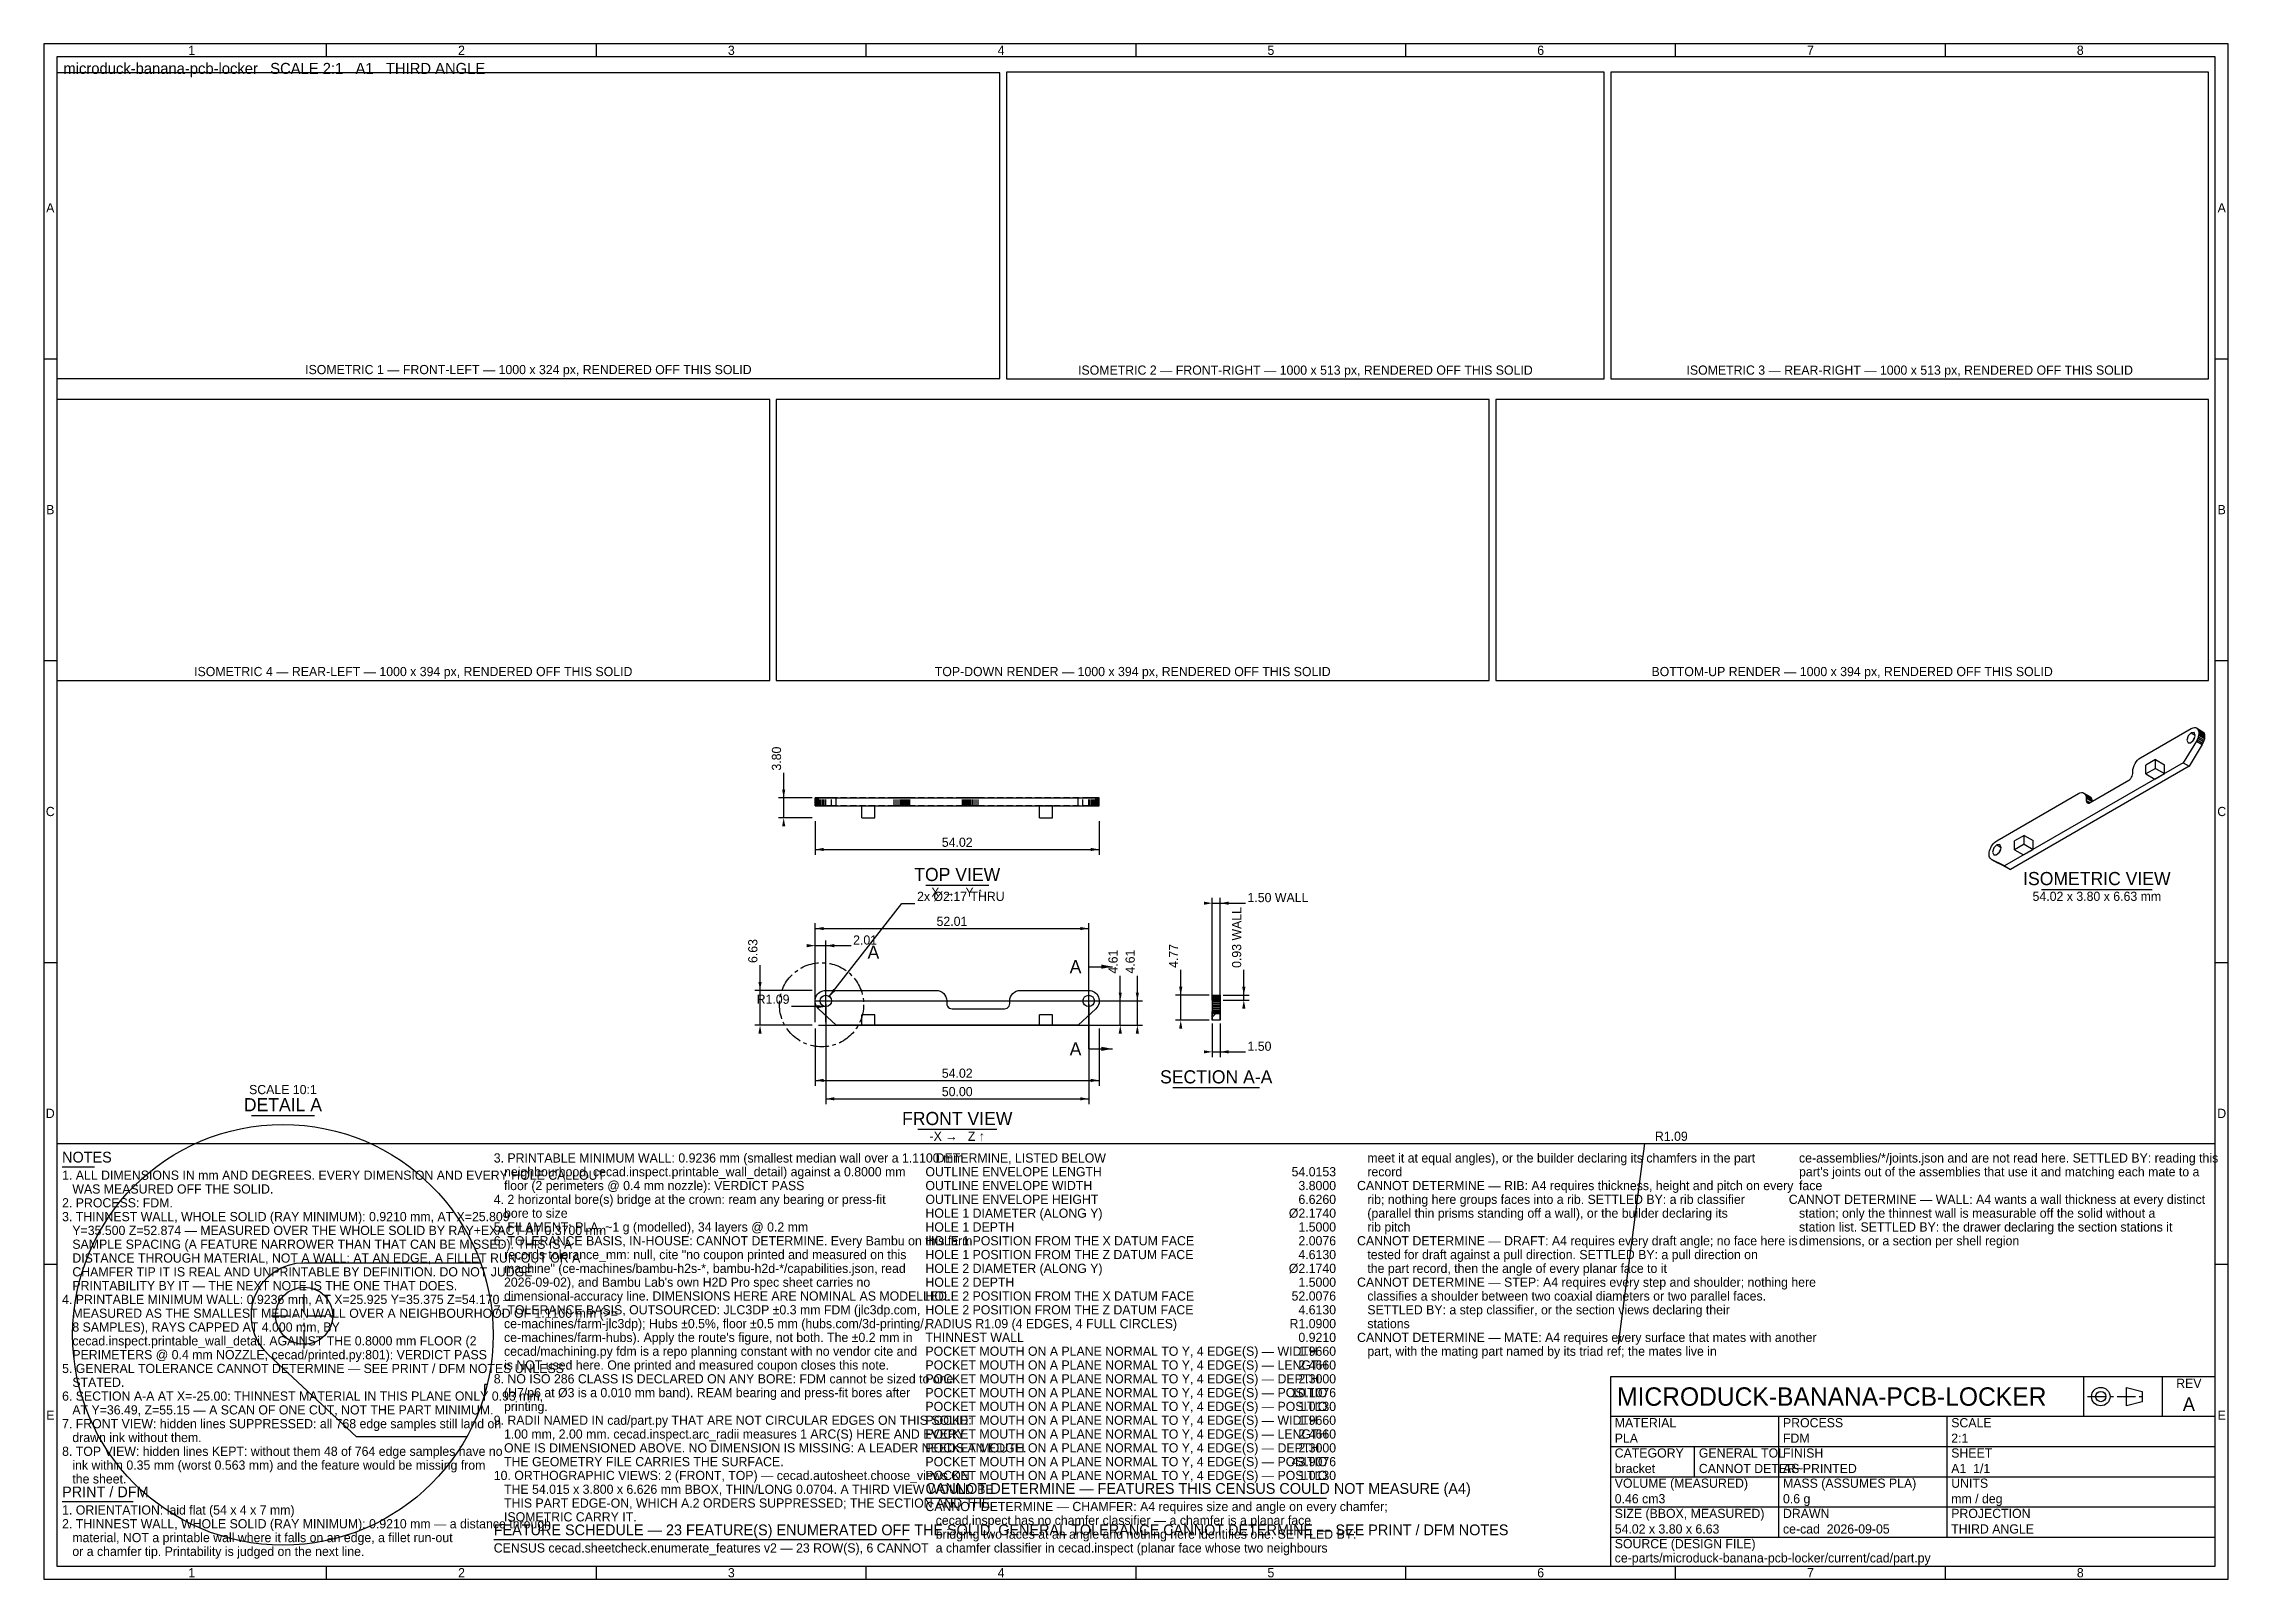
# Model space of a CAD drawing. Header units: millimetres. Extents: x 5 to 836, y 5 to 589.
import ezdxf
from ezdxf.enums import TextEntityAlignment as Align

# ---------------------------------------------------------------- set-up
doc = ezdxf.new("R2010")
doc.units = ezdxf.units.MM
for name, pattern in [('CENTER', [11.2, 7, -1.4, 1.4, -1.4]), ('HIDDEN', [3.6, 2.4, -1.2]), ('PHANTOM', [21, 11, -2, 2, -2, 2, -2])]:
    doc.linetypes.add(name, pattern=pattern)
for name, color, linetype in [('CENTER', 4, 'CENTER'), ('CUT', 1, 'PHANTOM'), ('CUTTHIN', 1, 'PHANTOM'), ('DIM', 3, 'CONTINUOUS'), ('FRAME', 7, 'CONTINUOUS'), ('HATCH', 5, 'CONTINUOUS'), ('HIDDEN', 8, 'HIDDEN'), ('SECTION', 7, 'CONTINUOUS'), ('TEXT', 3, 'CONTINUOUS'), ('TITLE', 7, 'CONTINUOUS'), ('VISIBLE', 7, 'CONTINUOUS')]:
    doc.layers.add(name, color=color, linetype=linetype)

msp = doc.modelspace()

# ---------------------------------------------------------------- texts
at = {"layer": 'DIM'}
for s, p in [('54.0153', (496.6, 158.25)), ('3.8000', (496.6, 153)), ('6.6260', (496.6, 147.75)), ('Ø2.1740', (496.6, 142.5)), ('2.0076', (496.6, 132)), ('1.5000', (496.6, 137.25)), ('Ø2.1740', (496.6, 121.5)), ('4.6130', (496.6, 126.75)), ('1.5000', (496.6, 116.25)), ('52.0076', (496.6, 111)), ('4.6130', (496.6, 105.75)), ('R1.0900', (496.6, 100.5)), ('0.9210', (496.6, 95.25)), ('1.9660', (496.6, 90)), ('2.4660', (496.6, 84.75)), ('10.1076', (496.6, 74.25)), ('2.3000', (496.6, 79.5)), ('1.0130', (496.6, 69)), ('1.9660', (496.6, 63.75)), ('2.4660', (496.6, 58.5)), ('43.9076', (496.6, 48)), ('2.3000', (496.6, 53.25)), ('1.0130', (496.6, 42.75))]:
    msp.add_text(s, height=3.5, dxfattribs=at).set_placement(p, align=Align.RIGHT)
at = {"layer": 'TEXT'}
for s, height, p in [('microduck-banana-pcb-locker   SCALE 2:1   A1   THIRD ANGLE', 4.2, (12.5, 577.5)), ('2x Ø2.17 THRU', 3.5, (337.227882, 262.982)), ('1.50 WALL', 3.5, (462.915287, 262.521893)), ('2.01', 3.5, (312.9, 246.382)), ('A', 5, (318.382, 241.004)), ('1.50', 3.5, (462.915287, 205.990107)), ('R1.09', 3.5, (617.889748, 171.75)), ('NOTES', 4.1, (12, 163.5)), ('3. PRINTABLE MINIMUM WALL: 0.9236 mm (smallest median wall over a 1.1100 mm', 3.5, (176.2, 163.5)), ('   DETERMINE, LISTED BELOW', 3.5, (340.4, 163.5)), ('   meet it at equal angles), or the builder declaring its chamfers in the part', 3.5, (504.6, 163.5)), ('   ce-assemblies/*/joints.json and are not read here. SETTLED BY: reading this', 3.5, (668.8, 163.5)), ('1. ALL DIMENSIONS IN mm AND DEGREES. EVERY DIMENSION AND EVERY HOLE CALLOUT', 3.5, (12, 156.9375)), ('   neighbourhood, cecad.inspect.printable_wall_detail) against a 0.8000 mm', 3.5, (176.2, 158.25)), ('OUTLINE ENVELOPE LENGTH', 3.5, (340.4, 158.25)), ('   record', 3.5, (504.6, 158.25)), ("   part's joints out of the assemblies that use it and matching each mate to a", 3.5, (668.8, 158.25)), ('2. PROCESS: FDM.', 3.5, (12, 146.4375)), ('   WAS MEASURED OFF THE SOLID.', 3.5, (12, 151.6875)), ('4. 2 horizontal bore(s) bridge at the crown: ream any bearing or press-fit', 3.5, (176.2, 147.75)), ('   floor (2 perimeters @ 0.4 mm nozzle): VERDICT PASS', 3.5, (176.2, 153)), ('OUTLINE ENVELOPE WIDTH', 3.5, (340.4, 153)), ('OUTLINE ENVELOPE HEIGHT', 3.5, (340.4, 147.75)), ('CANNOT DETERMINE — RIB: A4 requires thickness, height and pitch on every', 3.5, (504.6, 153)), ('   rib; nothing here groups faces into a rib. SETTLED BY: a rib classifier', 3.5, (504.6, 147.75)), ('CANNOT DETERMINE — WALL: A4 wants a wall thickness at every distinct', 3.5, (668.8, 147.75)), ('   face', 3.5, (668.8, 153)), ('3. THINNEST WALL, WHOLE SOLID (RAY MINIMUM): 0.9210 mm, AT X=25.809', 3.5, (12, 141.1875)), ('   bore to size', 3.5, (176.2, 142.5)), ('HOLE 1 DIAMETER (ALONG Y)', 3.5, (340.4, 142.5)), ('   (parallel thin prisms standing off a wall), or the builder declaring its', 3.5, (504.6, 142.5)), ('   station; only the thinnest wall is measurable off the solid without a', 3.5, (668.8, 142.5)), ('   Y=35.500 Z=52.874 — MEASURED OVER THE WHOLE SOLID BY RAY+EXACT AT 0.3700 mm', 3.5, (12, 135.9375)), ('   SAMPLE SPACING (A FEATURE NARROWER THAN THAT CAN BE MISSED). THIS IS A', 3.5, (12, 130.6875)), ('5. FILAMENT: PLA, ~1 g (modelled), 34 layers @ 0.2 mm', 3.5, (176.2, 137.25)), ('6. TOLERANCE BASIS, IN-HOUSE: CANNOT DETERMINE. Every Bambu on this farm', 3.5, (176.2, 132)), ('HOLE 1 DEPTH', 3.5, (340.4, 137.25)), ('HOLE 1 POSITION FROM THE X DATUM FACE', 3.5, (340.4, 132)), ('CANNOT DETERMINE — DRAFT: A4 requires every draft angle; no face here is', 3.5, (504.6, 132)), ('   rib pitch', 3.5, (504.6, 137.25)), ('   station list. SETTLED BY: the drawer declaring the section stations it', 3.5, (668.8, 137.25)), ('   dimensions, or a section per shell region', 3.5, (668.8, 132)), ('   DISTANCE THROUGH MATERIAL, NOT A WALL: AT AN EDGE, A FILLET RUN-OUT OR A', 3.5, (12, 125.4375)), ('   records tolerance_mm: null, cite "no coupon printed and measured on this', 3.5, (176.2, 126.75)), ('   machine" (ce-machines/bambu-h2s-*, bambu-h2d-*/capabilities.json, read', 3.5, (176.2, 121.5)), ('HOLE 1 POSITION FROM THE Z DATUM FACE', 3.5, (340.4, 126.75)), ('HOLE 2 DIAMETER (ALONG Y)', 3.5, (340.4, 121.5)), ('   tested for draft against a pull direction. SETTLED BY: a pull direction on', 3.5, (504.6, 126.75)), ('   the part record, then the angle of every planar face to it', 3.5, (504.6, 121.5)), ('   CHAMFER TIP IT IS REAL AND UNPRINTABLE BY DEFINITION. DO NOT JUDGE', 3.5, (12, 120.1875)), ('   PRINTABILITY BY IT — THE NEXT NOTE IS THE ONE THAT DOES.', 3.5, (12, 114.9375)), ("   2026-09-02), and Bambu Lab's own H2D Pro spec sheet carries no", 3.5, (176.2, 116.25)), ('HOLE 2 DEPTH', 3.5, (340.4, 116.25)), ('CANNOT DETERMINE — STEP: A4 requires every step and shoulder; nothing here', 3.5, (504.6, 116.25)), ('4. PRINTABLE MINIMUM WALL: 0.9236 mm, AT X=25.925 Y=35.375 Z=54.170 —', 3.5, (12, 109.6875)), ('   MEASURED AS THE SMALLEST MEDIAN WALL OVER A NEIGHBOURHOOD OF 1.1100 mm (>=', 3.5, (12, 104.4375)), ('7. TOLERANCE BASIS, OUTSOURCED: JLC3DP ±0.3 mm FDM (jlc3dp.com,', 3.5, (176.2, 105.75)), ('   dimensional-accuracy line. DIMENSIONS HERE ARE NOMINAL AS MODELLED.', 3.5, (176.2, 111)), ('HOLE 2 POSITION FROM THE X DATUM FACE', 3.5, (340.4, 111)), ('HOLE 2 POSITION FROM THE Z DATUM FACE', 3.5, (340.4, 105.75)), ('   classifies a shoulder between two coaxial diameters or two parallel faces.', 3.5, (504.6, 111)), ('   SETTLED BY: a step classifier, or the section views declaring their', 3.5, (504.6, 105.75)), ('   8 SAMPLES), RAYS CAPPED AT 4.000 mm, BY', 3.5, (12, 99.1875)), ('   ce-machines/farm-jlc3dp); Hubs ±0.5%, floor ±0.5 mm (hubs.com/3d-printing/,', 3.5, (176.2, 100.5)), ('RADIUS R1.09 (4 EDGES, 4 FULL CIRCLES)', 3.5, (340.4, 100.5)), ('   stations', 3.5, (504.6, 100.5)), ('   cecad.inspect.printable_wall_detail. AGAINST THE 0.8000 mm FLOOR (2', 3.5, (12, 93.9375)), ('   PERIMETERS @ 0.4 mm NOZZLE, cecad/printed.py:801): VERDICT PASS', 3.5, (12, 88.6875)), ("   ce-machines/farm-hubs). Apply the route's figure, not both. The ±0.2 mm in", 3.5, (176.2, 95.25)), ('   cecad/machining.py fdm is a repo planning constant with no vendor cite and', 3.5, (176.2, 90)), ('THINNEST WALL', 3.5, (340.4, 95.25)), ('POCKET MOUTH ON A PLANE NORMAL TO Y, 4 EDGE(S) — WIDTH', 3.5, (340.4, 90)), ('CANNOT DETERMINE — MATE: A4 requires every surface that mates with another', 3.5, (504.6, 95.25)), ('   part, with the mating part named by its triad ref; the mates live in', 3.5, (504.6, 90)), ('5. GENERAL TOLERANCE CANNOT DETERMINE — SEE PRINT / DFM NOTES UNLESS', 3.5, (12, 83.4375)), ('8. NO ISO 286 CLASS IS DECLARED ON ANY BORE: FDM cannot be sized to one', 3.5, (176.2, 79.5)), ('   is NOT used here. One printed and measured coupon closes this note.', 3.5, (176.2, 84.75)), ('POCKET MOUTH ON A PLANE NORMAL TO Y, 4 EDGE(S) — LENGTH', 3.5, (340.4, 84.75)), ('POCKET MOUTH ON A PLANE NORMAL TO Y, 4 EDGE(S) — DEPTH', 3.5, (340.4, 79.5)), ('6. SECTION A-A AT X=-25.00: THINNEST MATERIAL IN THIS PLANE ONLY 0.93 mm,', 3.5, (12, 72.9375)), ('   STATED.', 3.5, (12, 78.1875)), ('   (H7/p6 at Ø3 is a 0.010 mm band). REAM bearing and press-fit bores after', 3.5, (176.2, 74.25)), ('POCKET MOUTH ON A PLANE NORMAL TO Y, 4 EDGE(S) — POSITIO', 3.5, (340.4, 74.25)), ('   AT Y=36.49, Z=55.15 — A SCAN OF ONE CUT, NOT THE PART MINIMUM.', 3.5, (12, 67.6875)), ('9. RADII NAMED IN cad/part.py THAT ARE NOT CIRCULAR EDGES ON THIS SOLID:', 3.5, (176.2, 63.75)), ('   printing.', 3.5, (176.2, 69)), ('POCKET MOUTH ON A PLANE NORMAL TO Y, 4 EDGE(S) — POSITIO', 3.5, (340.4, 69)), ('POCKET MOUTH ON A PLANE NORMAL TO Y, 4 EDGE(S) — WIDTH', 3.5, (340.4, 63.75)), ('7. FRONT VIEW: hidden lines SUPPRESSED: all 768 edge samples still land on', 3.5, (12, 62.4375)), ('   drawn ink without them.', 3.5, (12, 57.1875)), ('   1.00 mm, 2.00 mm. cecad.inspect.arc_radii measures 1 ARC(S) HERE AND EVERY', 3.5, (176.2, 58.5)), ('POCKET MOUTH ON A PLANE NORMAL TO Y, 4 EDGE(S) — LENGTH', 3.5, (340.4, 58.5)), ('PLA', 3.5, (602.6, 56.9)), ('FDM', 3.5, (666.6, 56.9)), ('2:1', 3.5, (730.6, 56.9)), ('8. TOP VIEW: hidden lines KEPT: without them 48 of 764 edge samples have no', 3.5, (12, 51.9375)), ('   ink within 0.35 mm (worst 0.563 mm) and the feature would be missing from', 3.5, (12, 46.6875)), ('   THE GEOMETRY FILE CARRIES THE SURFACE.', 3.5, (176.2, 48)), ('   ONE IS DIMENSIONED ABOVE. NO DIMENSION IS MISSING: A LEADER NEEDS AN EDGE.', 3.5, (176.2, 53.25)), ('POCKET MOUTH ON A PLANE NORMAL TO Y, 4 EDGE(S) — DEPTH', 3.5, (340.4, 53.25)), ('POCKET MOUTH ON A PLANE NORMAL TO Y, 4 EDGE(S) — POSITIO', 3.5, (340.4, 48)), ('   the sheet.', 3.5, (12, 41.4375)), ('10. ORTHOGRAPHIC VIEWS: 2 (FRONT, TOP) — cecad.autosheet.choose_views ON', 3.5, (176.2, 42.75)), ('CANNOT DETERMINE — FEATURES THIS CENSUS COULD NOT MEASURE (A4)', 4.1, (340.4, 37.5)), ('POCKET MOUTH ON A PLANE NORMAL TO Y, 4 EDGE(S) — POSITIO', 3.5, (340.4, 42.75)), ('bracket', 3.5, (602.6, 45.4)), ('CANNOT DETER~', 3.5, (634.6, 45.4)), ('AS PRINTED', 3.5, (666.6, 45.4)), ('A1  1/1', 3.5, (730.6, 45.4)), ('1. ORIENTATION: laid flat (54 x 4 x 7 mm)', 3.5, (12, 29.625)), ('PRINT / DFM', 4.1, (12, 36.1875)), ('   THE 54.015 x 3.800 x 6.626 mm BBOX, THIN/LONG 0.0704. A THIRD VIEW WOULD BE', 3.5, (176.2, 37.5)), ('   THIS PART EDGE-ON, WHICH A.2 ORDERS SUPPRESSED; THE SECTION AND THE', 3.5, (176.2, 32.25)), ('CANNOT DETERMINE — CHAMFER: A4 requires size and angle on every chamfer;', 3.5, (340.4, 30.9375)), ('0.46 cm3', 3.5, (602.6, 33.9)), ('0.6 g', 3.5, (666.6, 33.9)), ('mm / deg', 3.5, (730.6, 33.9)), ('2. THINNEST WALL, WHOLE SOLID (RAY MINIMUM): 0.9210 mm — a distance through', 3.5, (12, 24.375)), ('FEATURE SCHEDULE — 23 FEATURE(S) ENUMERATED OFF THE SOLID, GENERAL TOLERANCE CANNOT DETERMINE — SEE PRINT / DFM NOTES', 4.1, (176.2, 21.75)), ('   ISOMETRIC CARRY IT.', 3.5, (176.2, 27)), ('   cecad.inspect has no chamfer classifier — a chamfer is a planar face', 3.5, (340.4, 25.6875)), ('54.02 x 3.80 x 6.63', 3.5, (602.6, 22.4)), ('ce-cad  2026-09-05', 3.5, (666.6, 22.4)), ('THIRD ANGLE', 3.5, (730.6, 22.4)), ('   or a chamfer tip. Printability is judged on the next line.', 3.5, (12, 13.875)), ('   material, NOT a printable wall where it falls on an edge, a fillet run-out', 3.5, (12, 19.125)), ('CENSUS cecad.sheetcheck.enumerate_features v2 — 23 ROW(S), 6 CANNOT', 3.5, (176.2, 15.1875)), ('   a chamfer classifier in cecad.inspect (planar face whose two neighbours', 3.5, (340.4, 15.1875)), ('   bridging two faces at an angle and nothing here identifies one. SETTLED BY:', 3.5, (340.4, 20.4375)), ('ce-parts/microduck-banana-pcb-locker/current/cad/part.py', 3.5, (602.6, 11.4))]:
    msp.add_text(s, height=height, dxfattribs=at).set_placement(p)
for s, height, p in [('ISOMETRIC 1 — FRONT-LEFT — 1000 x 324 px, RENDERED OFF THIS SOLID', 3.5, (189.37, 463.32332)), ('ISOMETRIC 2 — FRONT-RIGHT — 1000 x 513 px, RENDERED OFF THIS SOLID', 3.5, (484.93, 463.11623)), ('ISOMETRIC 3 — REAR-RIGHT — 1000 x 513 px, RENDERED OFF THIS SOLID', 3.5, (714.81, 463.11623)), ('ISOMETRIC 4 — REAR-LEFT — 1000 x 394 px, RENDERED OFF THIS SOLID', 3.5, (145.583333, 348.479367)), ('TOP-DOWN RENDER — 1000 x 394 px, RENDERED OFF THIS SOLID', 3.5, (419.25, 348.479367)), ('BOTTOM-UP RENDER — 1000 x 394 px, RENDERED OFF THIS SOLID', 3.5, (692.916667, 348.479367)), ('54.02', 3.5, (352.5, 283.557)), ('TOP VIEW', 5, (352.5, 270.557)), ('X →   Y ↑', 3.5, (352.5, 264.557)), ('ISOMETRIC VIEW', 5, (786, 268.995989)), ('54.02 x 3.80 x 6.63 mm', 3.5, (786, 262.995989)), ('52.01', 3.5, (350.492357, 253.482)), ('SCALE 10:1', 3.5, (96, 189.5)), ('54.02', 3.5, (352.5, 195.73)), ('50.00', 3.5, (352.5, 188.73)), ('SECTION A-A', 5, (451.015287, 193.590107)), ('DETAIL A', 5, (96, 183)), ('FRONT VIEW', 5, (352.5, 177.75)), ('-X →   Z ↑', 3.5, (352.5, 171.75)), ('A', 5.2, (821, 69))]:
    msp.add_text(s, height=height, dxfattribs=at).set_placement(p, align=Align.CENTER)
for s, p in [('3.80', (285.484713, 312.557)), ('0.93 WALL', (460.515287, 237.521893)), ('6.63', (276.484713, 239.382)), ('4.61', (413.515287, 235.356)), ('4.61', (420.015287, 235.356)), ('4.77', (436.515287, 237.521893))]:
    msp.add_text(s, height=3.5, rotation=90, dxfattribs=at).set_placement(p)
for p in [(397.5, 237.982), (397.5, 206.73)]:
    msp.add_text('A', height=5, dxfattribs=at).set_placement(p, align=Align.MIDDLE_CENTER)
msp.add_text('R1.09', height=3.5, dxfattribs=at).set_placement((288.700363, 223.867197), align=Align.RIGHT)
msp.add_text('MICRODUCK-BANANA-PCB-LOCKER', height=7, dxfattribs=at).set_placement((603.5, 74.5), align=Align.MIDDLE_LEFT)
at = {"layer": 'TITLE'}
for s, p in [('1', (61.3125, 586.5)), ('2', (163.9375, 586.5)), ('3', (266.5625, 586.5)), ('4', (369.1875, 586.5)), ('5', (471.8125, 586.5)), ('6', (574.4375, 586.5)), ('7', (677.0625, 586.5)), ('8', (779.6875, 586.5)), ('A', (7.5, 526.6)), ('A', (833.5, 526.6)), ('B', (7.5, 411.8)), ('B', (833.5, 411.8)), ('C', (7.5, 297)), ('C', (833.5, 297)), ('D', (7.5, 182.2)), ('D', (833.5, 182.2)), ('E', (7.5, 67.4)), ('E', (833.5, 67.4)), ('1', (61.3125, 7.5)), ('2', (163.9375, 7.5)), ('3', (266.5625, 7.5)), ('4', (369.1875, 7.5)), ('5', (471.8125, 7.5)), ('6', (574.4375, 7.5)), ('7', (677.0625, 7.5)), ('8', (779.6875, 7.5))]:
    msp.add_text(s, height=3.5, dxfattribs=at).set_placement(p, align=Align.MIDDLE_CENTER)
msp.add_text('REV', height=3.5, dxfattribs=at).set_placement((821, 77.8), align=Align.CENTER)
for s, p in [('MATERIAL', (602.6, 62.8)), ('PROCESS', (666.6, 62.8)), ('SCALE', (730.6, 62.8)), ('CATEGORY', (602.6, 51.3)), ('GENERAL TOL', (634.6, 51.3)), ('FINISH', (666.6, 51.3)), ('SHEET', (730.6, 51.3)), ('VOLUME (MEASURED)', (602.6, 39.8)), ('MASS (ASSUMES PLA)', (666.6, 39.8)), ('UNITS', (730.6, 39.8)), ('SIZE (BBOX, MEASURED)', (602.6, 28.3)), ('DRAWN', (666.6, 28.3)), ('PROJECTION', (730.6, 28.3)), ('SOURCE (DESIGN FILE)', (602.6, 16.8))]:
    msp.add_text(s, height=3.5, dxfattribs=at).set_placement(p)

# ---------------------------------------------------------------- linework, layer by layer
at = {"layer": 'CENTER'}
for p, q in [((298.726, 224.956), (301.7391, 224.956)), ((302.5, 225.7169), (302.5, 228.73)), ((303.2609, 224.956), (306.274, 224.956)), ((398.726, 224.956), (401.7391, 224.956)), ((402.5, 225.7169), (402.5, 228.73)), ((403.2609, 224.956), (406.274, 224.956)), ((302.5, 221.182), (302.5, 224.1951)), ((402.5, 221.182), (402.5, 224.1951)), ((104.09, 106.46), (104.09, 117.73)), ((91.62, 105.26), (102.89, 105.26)), ((104.09, 92.79), (104.09, 104.06)), ((105.29, 105.26), (116.56, 105.26)), ((782.5, 74.5), (804.75, 74.5))]:
    msp.add_line(p, q, dxfattribs=at)
msp.add_circle((300.882, 223.504), 16, dxfattribs=at)
at = {"layer": 'CUT'}
for p, q in [((402.5, 229.23144), (402.5, 237.982)), ((402.5, 237.982), (411.5, 237.982)), ((402.5, 206.73), (402.5, 215.48056)), ((402.5, 206.73), (411.5, 206.73))]:
    msp.add_line(p, q, dxfattribs=at)
for points in [[(411.5, 237.982), (407.3, 238.78), (407.3, 237.184)], [(411.5, 206.73), (407.3, 207.528), (407.3, 205.932)]]:
    msp.add_solid(points, dxfattribs=at)
at = {"layer": 'CUTTHIN'}
msp.add_line((402.5, 215.48056), (402.5, 229.23144), dxfattribs=at)
at = {"layer": 'DIM'}
for p, q in [((286.484713, 302.157), (286.484713, 311.757)), ((297.284713, 302.157), (284.484713, 302.157)), ((286.484713, 294.557), (286.484713, 302.157)), ((297.284713, 294.557), (284.484713, 294.557)), ((298.484713, 293.357), (298.484713, 280.557)), ((406.515287, 293.357), (406.515287, 280.557)), ((298.484713, 282.557), (406.515287, 282.557)), ((303.838448, 226.669135), (331.427882, 261.982)), ((331.427882, 261.982), (336.427882, 261.982)), ((449.515287, 226.574398), (449.515287, 264.121893)), ((449.515287, 262.121893), (452.515287, 262.121893)), ((452.515287, 226.574398), (452.515287, 264.121893)), ((452.515287, 262.121893), (462.115287, 262.121893)), ((298.484713, 216.93), (298.484713, 254.482)), ((298.484713, 252.482), (402.5, 252.482)), ((402.5, 216.93), (402.5, 254.482)), ((298.484713, 216.93), (298.484713, 247.982)), ((298.484713, 245.982), (302.5, 245.982)), ((302.5, 216.93), (302.5, 247.982)), ((302.5, 245.982), (312.1, 245.982)), ((277.484713, 228.982), (277.484713, 238.582)), ((414.515287, 224.956), (414.515287, 234.556)), ((421.015287, 224.956), (421.015287, 234.556)), ((437.515287, 227.121893), (437.515287, 236.721893)), ((461.515287, 227.121893), (461.515287, 236.721893)), ((297.284713, 228.982), (275.484713, 228.982)), ((277.484713, 215.73), (277.484713, 228.982)), ((299.684713, 224.956), (416.515287, 224.956)), ((299.684713, 224.956), (423.015287, 224.956)), ((414.515287, 215.73), (414.515287, 224.956)), ((421.015287, 215.73), (421.015287, 224.956)), ((448.315287, 227.121893), (435.515287, 227.121893)), ((437.515287, 217.590107), (437.515287, 227.121893)), ((453.690285, 227.121893), (463.515287, 227.121893)), ((453.690285, 225.269893), (463.515287, 225.269893)), ((461.515287, 225.269893), (461.515287, 227.121893)), ((292.500363, 222.867197), (289.500363, 222.867197)), ((302.5, 222.782), (292.500363, 222.867197)), ((302.5, 223.756), (302.5, 185.73)), ((402.5, 223.756), (402.5, 185.73)), ((448.315287, 217.590107), (435.515287, 217.590107)), ((449.515287, 216.390107), (449.515287, 203.590107)), ((452.515287, 216.390107), (452.515287, 203.590107)), ((297.284713, 215.73), (275.484713, 215.73)), ((298.484713, 214.53), (298.484713, 192.73)), ((299.684713, 215.73), (416.515287, 215.73)), ((299.684713, 215.73), (423.015287, 215.73)), ((406.515287, 214.53), (406.515287, 192.73)), ((449.515287, 205.590107), (452.515287, 205.590107)), ((452.515287, 205.590107), (462.115287, 205.590107)), ((298.484713, 194.73), (406.515287, 194.73)), ((302.5, 187.73), (402.5, 187.73)), ((604.09, 94.39), (614.089748, 170.75)), ((614.089748, 170.75), (617.089748, 170.75))]:
    msp.add_line(p, q, dxfattribs=at)
for points in [[(286.484713, 302.157), (287.092713, 305.357), (285.876713, 305.357)], [(286.484713, 294.557), (285.876713, 291.357), (287.092713, 291.357)], [(298.484713, 282.557), (301.684713, 281.949), (301.684713, 283.165)], [(406.515287, 282.557), (403.315287, 283.165), (403.315287, 281.949)], [(449.515287, 262.121893), (446.315287, 262.729893), (446.315287, 261.513893)], [(452.515287, 262.121893), (455.715287, 261.513893), (455.715287, 262.729893)], [(298.484713, 252.482), (301.684713, 251.874), (301.684713, 253.09)], [(402.5, 252.482), (399.3, 253.09), (399.3, 251.874)], [(298.484713, 245.982), (295.284713, 246.59), (295.284713, 245.374)], [(302.5, 245.982), (305.7, 245.374), (305.7, 246.59)], [(277.484713, 228.982), (278.092713, 232.182), (276.876713, 232.182)], [(303.838448, 226.669135), (306.287675, 228.816448), (305.329454, 229.565092)], [(414.515287, 224.956), (415.123287, 228.156), (413.907287, 228.156)], [(421.015287, 224.956), (421.623287, 228.156), (420.407287, 228.156)], [(437.515287, 227.121893), (438.123287, 230.321893), (436.907287, 230.321893)], [(461.515287, 227.121893), (462.123287, 230.321893), (460.907287, 230.321893)], [(461.515287, 225.269893), (460.907287, 222.069893), (462.123287, 222.069893)], [(302.5, 222.782), (299.305296, 223.417241), (299.294936, 222.201285)], [(437.515287, 217.590107), (436.907287, 214.390107), (438.123287, 214.390107)], [(277.484713, 215.73), (276.876713, 212.53), (278.092713, 212.53)], [(414.515287, 215.73), (413.907287, 212.53), (415.123287, 212.53)], [(421.015287, 215.73), (420.407287, 212.53), (421.623287, 212.53)], [(449.515287, 205.590107), (446.315287, 206.198107), (446.315287, 204.982107)], [(452.515287, 205.590107), (455.715287, 204.982107), (455.715287, 206.198107)], [(298.484713, 194.73), (301.684713, 194.122), (301.684713, 195.338)], [(406.515287, 194.73), (403.315287, 195.338), (403.315287, 194.122)], [(302.5, 187.73), (305.7, 187.122), (305.7, 188.338)], [(402.5, 187.73), (399.3, 188.338), (399.3, 187.122)], [(604.09, 94.39), (605.108362, 97.483962), (603.902657, 97.641856)]]:
    msp.add_solid(points, dxfattribs=at)
at = {"layer": 'FRAME'}
for p, q in [((831, 584), (10, 584)), ((10, 584), (10, 10)), ((831, 10), (831, 584)), ((10, 170.75), (831, 170.75)), ((831, 82), (601, 82)), ((601, 82), (601, 10)), ((831, 10), (831, 82)), ((10, 10), (831, 10)), ((601, 10), (831, 10))]:
    msp.add_line(p, q, dxfattribs=at)
at = {"layer": 'HATCH'}
for p, q in [((449.515287, 226.512536), (450.124643, 227.121893)), ((452.515284, 225.269893), (452.515287, 225.269896)), ((449.515287, 218.832751), (451.604429, 220.921893)), ((452.515284, 217.590107), (452.515287, 217.59011))]:
    msp.add_line(p, q, dxfattribs=at)
at = {"layer": 'HIDDEN'}
for p, q in [((298.485764, 302.157), (298.484713, 302.157)), ((298.576288, 302.157), (298.485764, 302.157)), ((298.485764, 299.157), (298.485764, 302.157)), ((298.754265, 302.157), (298.576288, 302.157)), ((298.576288, 299.157), (298.576288, 302.157)), ((299.015731, 302.157), (298.754265, 302.157)), ((298.754265, 299.157), (298.754265, 302.157)), ((299.354856, 302.157), (299.015731, 302.157)), ((299.015731, 299.157), (299.015731, 302.157)), ((299.764083, 302.157), (299.354856, 302.157)), ((299.354856, 299.157), (299.354856, 302.157)), ((300.23429, 302.157), (299.764083, 302.157)), ((299.764083, 299.157), (299.764083, 302.157)), ((300.754997, 302.157), (300.23429, 302.157)), ((300.23429, 299.157), (300.23429, 302.157)), ((304.674, 302.157), (300.326, 302.157)), ((300.326, 302.157), (302.5, 302.157)), ((300.326, 299.157), (300.326, 302.157)), ((301.314597, 302.157), (300.754997, 302.157)), ((300.754997, 299.157), (300.754997, 302.157)), ((301.900619, 302.157), (301.314597, 302.157)), ((301.314597, 299.157), (301.314597, 302.157)), ((302.5, 302.157), (301.900619, 302.157)), ((301.900619, 299.157), (301.900619, 302.157)), ((328.52, 302.157), (302.5, 302.157)), ((302.5, 302.157), (304.674, 302.157)), ((302.5, 299.157), (302.5, 302.157)), ((302.5, 299.157), (302.5, 302.157)), ((304.674, 299.157), (304.674, 302.157)), ((329.300361, 302.157), (328.52, 302.157)), ((328.52, 299.157), (328.52, 302.157)), ((330.050734, 302.157), (329.300361, 302.157)), ((329.300361, 299.157), (329.300361, 302.157)), ((330.742281, 302.157), (330.050734, 302.157)), ((330.050734, 299.157), (330.050734, 302.157)), ((331.348427, 302.157), (330.742281, 302.157)), ((330.742281, 299.157), (330.742281, 302.157)), ((331.845878, 302.157), (331.348427, 302.157)), ((331.348427, 299.157), (331.348427, 302.157)), ((332.215518, 302.157), (331.845878, 302.157)), ((331.845878, 299.157), (331.845878, 302.157)), ((332.443141, 302.157), (332.215518, 302.157)), ((332.215518, 299.157), (332.215518, 302.157)), ((332.52, 302.157), (332.443141, 302.157)), ((332.443141, 299.157), (332.443141, 302.157)), ((332.588148, 302.157), (332.52, 302.157)), ((332.52, 299.157), (332.52, 302.157)), ((332.52, 299.157), (332.52, 302.157)), ((332.787949, 302.157), (332.588148, 302.157)), ((332.588148, 299.157), (332.588148, 302.157)), ((333.105786, 302.157), (332.787949, 302.157)), ((332.787949, 299.157), (332.787949, 302.157)), ((333.52, 302.157), (333.105786, 302.157)), ((333.105786, 299.157), (333.105786, 302.157)), ((334.002362, 302.157), (333.52, 302.157)), ((333.52, 299.157), (333.52, 302.157)), ((334.52, 302.157), (334.002362, 302.157)), ((334.002362, 299.157), (334.002362, 302.157)), ((354.48, 302.157), (334.52, 302.157)), ((334.52, 299.157), (334.52, 302.157)), ((354.997638, 302.157), (354.48, 302.157)), ((354.48, 299.157), (354.48, 302.157)), ((355.48, 302.157), (354.997638, 302.157)), ((354.997638, 299.157), (354.997638, 302.157)), ((355.894214, 302.157), (355.48, 302.157)), ((355.48, 299.157), (355.48, 302.157)), ((356.212051, 302.157), (355.894214, 302.157)), ((355.894214, 299.157), (355.894214, 302.157)), ((356.411852, 302.157), (356.212051, 302.157)), ((356.212051, 299.157), (356.212051, 302.157)), ((356.48, 302.157), (356.411852, 302.157)), ((356.411852, 299.157), (356.411852, 302.157)), ((356.556859, 302.157), (356.48, 302.157)), ((356.48, 299.157), (356.48, 302.157)), ((356.48, 299.157), (356.48, 302.157)), ((356.784482, 302.157), (356.556859, 302.157)), ((356.556859, 299.157), (356.556859, 302.157)), ((357.154122, 302.157), (356.784482, 302.157)), ((356.784482, 299.157), (356.784482, 302.157)), ((357.651573, 302.157), (357.154122, 302.157)), ((357.154122, 299.157), (357.154122, 302.157)), ((358.257719, 302.157), (357.651573, 302.157)), ((357.651573, 299.157), (357.651573, 302.157)), ((358.949266, 302.157), (358.257719, 302.157)), ((358.257719, 299.157), (358.257719, 302.157)), ((359.699639, 302.157), (358.949266, 302.157)), ((358.949266, 299.157), (358.949266, 302.157)), ((360.48, 302.157), (359.699639, 302.157)), ((359.699639, 299.157), (359.699639, 302.157)), ((402.5, 302.157), (360.48, 302.157)), ((360.48, 299.157), (360.48, 302.157)), ((404.674, 302.157), (400.326, 302.157)), ((400.326, 302.157), (402.5, 302.157)), ((400.326, 299.157), (400.326, 302.157)), ((403.099381, 302.157), (402.5, 302.157)), ((402.5, 302.157), (404.674, 302.157)), ((402.5, 299.157), (402.5, 302.157)), ((402.5, 299.157), (402.5, 302.157)), ((403.685403, 302.157), (403.099381, 302.157)), ((403.099381, 299.157), (403.099381, 302.157)), ((404.245003, 302.157), (403.685403, 302.157)), ((403.685403, 299.157), (403.685403, 302.157)), ((404.76571, 302.157), (404.245003, 302.157)), ((404.245003, 299.157), (404.245003, 302.157)), ((404.674, 299.157), (404.674, 302.157)), ((405.235917, 302.157), (404.76571, 302.157)), ((404.76571, 299.157), (404.76571, 302.157)), ((405.645144, 302.157), (405.235917, 302.157)), ((405.235917, 299.157), (405.235917, 302.157)), ((405.984269, 302.157), (405.645144, 302.157)), ((405.645144, 299.157), (405.645144, 302.157)), ((406.245735, 302.157), (405.984269, 302.157)), ((405.984269, 299.157), (405.984269, 302.157)), ((406.423712, 302.157), (406.245735, 302.157)), ((406.245735, 299.157), (406.245735, 302.157)), ((406.514236, 302.157), (406.423712, 302.157)), ((406.423712, 299.157), (406.423712, 302.157)), ((406.515287, 302.157), (406.514236, 302.157)), ((406.514236, 299.157), (406.514236, 302.157)), ((298.485764, 299.157), (298.484713, 299.157)), ((298.576288, 299.157), (298.485764, 299.157)), ((298.754265, 299.157), (298.576288, 299.157)), ((299.015731, 299.157), (298.754265, 299.157)), ((299.354856, 299.157), (299.015731, 299.157)), ((299.764083, 299.157), (299.354856, 299.157)), ((300.23429, 299.157), (299.764083, 299.157)), ((300.754997, 299.157), (300.23429, 299.157)), ((304.674, 299.157), (300.326, 299.157)), ((300.326, 299.157), (302.5, 299.157)), ((301.314597, 299.157), (300.754997, 299.157)), ((301.900619, 299.157), (301.314597, 299.157)), ((302.5, 299.157), (301.900619, 299.157)), ((328.52, 299.157), (302.5, 299.157)), ((302.5, 299.157), (304.674, 299.157)), ((321.166, 299.157), (316.234, 299.157)), ((321.166, 299.157), (316.234, 299.157)), ((329.300361, 299.157), (328.52, 299.157)), ((330.050734, 299.157), (329.300361, 299.157)), ((330.742281, 299.157), (330.050734, 299.157)), ((331.348427, 299.157), (330.742281, 299.157)), ((331.845878, 299.157), (331.348427, 299.157)), ((332.215518, 299.157), (331.845878, 299.157)), ((332.443141, 299.157), (332.215518, 299.157)), ((332.52, 299.157), (332.443141, 299.157)), ((332.588148, 299.157), (332.52, 299.157)), ((332.787949, 299.157), (332.588148, 299.157)), ((333.105786, 299.157), (332.787949, 299.157)), ((333.52, 299.157), (333.105786, 299.157)), ((334.002362, 299.157), (333.52, 299.157)), ((334.52, 299.157), (334.002362, 299.157)), ((354.48, 299.157), (334.52, 299.157)), ((354.997638, 299.157), (354.48, 299.157)), ((355.48, 299.157), (354.997638, 299.157)), ((355.894214, 299.157), (355.48, 299.157)), ((356.212051, 299.157), (355.894214, 299.157)), ((356.411852, 299.157), (356.212051, 299.157)), ((356.48, 299.157), (356.411852, 299.157)), ((356.556859, 299.157), (356.48, 299.157)), ((356.784482, 299.157), (356.556859, 299.157)), ((357.154122, 299.157), (356.784482, 299.157)), ((357.651573, 299.157), (357.154122, 299.157)), ((358.257719, 299.157), (357.651573, 299.157)), ((358.949266, 299.157), (358.257719, 299.157)), ((359.699639, 299.157), (358.949266, 299.157)), ((360.48, 299.157), (359.699639, 299.157)), ((402.5, 299.157), (360.48, 299.157)), ((388.766, 299.157), (383.834, 299.157)), ((388.766, 299.157), (383.834, 299.157)), ((404.674, 299.157), (400.326, 299.157)), ((400.326, 299.157), (402.5, 299.157)), ((403.099381, 299.157), (402.5, 299.157)), ((402.5, 299.157), (404.674, 299.157)), ((403.685403, 299.157), (403.099381, 299.157)), ((404.245003, 299.157), (403.685403, 299.157)), ((404.76571, 299.157), (404.245003, 299.157)), ((405.235917, 299.157), (404.76571, 299.157)), ((405.645144, 299.157), (405.235917, 299.157)), ((405.984269, 299.157), (405.645144, 299.157)), ((406.245735, 299.157), (405.984269, 299.157)), ((406.423712, 299.157), (406.245735, 299.157)), ((406.514236, 299.157), (406.423712, 299.157)), ((406.515287, 299.157), (406.514236, 299.157))]:
    msp.add_line(p, q, dxfattribs=at)
at = {"layer": 'SECTION'}
for p, q in [((449.515287, 227.121893), (452.515287, 227.121893)), ((449.515287, 225.269893), (449.515287, 227.121893)), ((449.515287, 225.269893), (452.515287, 225.269893)), ((452.515287, 225.269893), (452.515287, 227.121893)), ((449.515287, 217.590107), (449.515287, 220.921893)), ((449.515287, 220.921893), (452.515287, 220.921893)), ((452.515287, 217.590107), (449.515287, 217.590107)), ((452.515287, 217.590107), (452.515287, 220.921893))]:
    msp.add_line(p, q, dxfattribs=at)
msp.add_circle((96, 98), 80, dxfattribs=at)
at = {"layer": 'TEXT'}
for p, q in [((340.5, 268.957), (364.5, 268.957)), ((765, 267.395989), (807, 267.395989)), ((434.515287, 191.990107), (467.515287, 191.990107)), ((84, 181.4), (108, 181.4)), ((337.5, 176.15), (367.5, 176.15)), ((12, 161.9), (24.3, 161.9)), ((12, 34.5875), (39.06, 34.5875)), ((340.4, 35.9), (492.92, 35.9)), ((176.2, 20.15), (334.4, 20.15))]:
    msp.add_line(p, q, dxfattribs=at)
at = {"layer": 'TITLE'}
for p, q in [((836, 589), (5, 589)), ((5, 589), (5, 5)), ((112.625, 584), (112.625, 589)), ((215.25, 584), (215.25, 589)), ((317.875, 584), (317.875, 589)), ((420.5, 584), (420.5, 589)), ((523.125, 584), (523.125, 589)), ((625.75, 584), (625.75, 589)), ((728.375, 584), (728.375, 589)), ((836, 5), (836, 589)), ((368.74, 577.95508), (10, 577.95508)), ((10, 577.95508), (10, 461.72332)), ((368.74, 461.72332), (368.74, 577.95508)), ((598.62, 578.16217), (371.24, 578.16217)), ((371.24, 578.16217), (371.24, 461.51623)), ((598.62, 461.51623), (598.62, 578.16217)), ((828.5, 578.16217), (601.12, 578.16217)), ((601.12, 578.16217), (601.12, 461.51623)), ((828.5, 461.51623), (828.5, 578.16217)), ((5, 469.2), (10, 469.2)), ((831, 469.2), (836, 469.2)), ((10, 461.72332), (368.74, 461.72332)), ((371.24, 461.51623), (598.62, 461.51623)), ((601.12, 461.51623), (828.5, 461.51623)), ((281.166667, 453.719033), (10, 453.719033)), ((10, 453.719033), (10, 346.879367)), ((281.166667, 346.879367), (281.166667, 453.719033)), ((554.833333, 453.719033), (283.666667, 453.719033)), ((283.666667, 453.719033), (283.666667, 346.879367)), ((554.833333, 346.879367), (554.833333, 453.719033)), ((828.5, 453.719033), (557.333333, 453.719033)), ((557.333333, 453.719033), (557.333333, 346.879367)), ((828.5, 346.879367), (828.5, 453.719033)), ((5, 354.4), (10, 354.4)), ((831, 354.4), (836, 354.4)), ((10, 346.879367), (281.166667, 346.879367)), ((283.666667, 346.879367), (554.833333, 346.879367)), ((557.333333, 346.879367), (828.5, 346.879367)), ((5, 239.6), (10, 239.6)), ((831, 239.6), (836, 239.6)), ((5, 124.8), (10, 124.8)), ((831, 124.8), (836, 124.8)), ((781, 67), (781, 82)), ((797.3, 71), (797.3, 78)), ((797.3, 78), (803.25, 76.46)), ((803.25, 76.46), (803.25, 72.54)), ((811, 67), (811, 82)), ((601, 67), (831, 67)), ((665, 21), (665, 67)), ((729, 21), (729, 67)), ((803.25, 72.54), (797.3, 71)), ((601, 55.5), (831, 55.5)), ((633, 44), (633, 55.5)), ((601, 44), (831, 44)), ((601, 32.5), (831, 32.5)), ((601, 21), (831, 21)), ((112.625, 5), (112.625, 10)), ((215.25, 5), (215.25, 10)), ((317.875, 5), (317.875, 10)), ((420.5, 5), (420.5, 10)), ((523.125, 5), (523.125, 10)), ((625.75, 5), (625.75, 10)), ((728.375, 5), (728.375, 10)), ((5, 5), (836, 5))]:
    msp.add_line(p, q, dxfattribs=at)
for radius in [3.5, 1.96]:
    msp.add_circle((787.5, 74.5), radius, dxfattribs=at)
at = {"layer": 'VISIBLE'}
for p, q in [((368.74, 577.95508), (10, 577.95508)), ((10, 577.95508), (10, 461.72332)), ((368.74, 461.72332), (368.74, 577.95508)), ((598.62, 578.16217), (371.24, 578.16217)), ((371.24, 578.16217), (371.24, 461.51623)), ((598.62, 461.51623), (598.62, 578.16217)), ((828.5, 578.16217), (601.12, 578.16217)), ((601.12, 578.16217), (601.12, 461.51623)), ((828.5, 461.51623), (828.5, 578.16217)), ((10, 461.72332), (368.74, 461.72332)), ((371.24, 461.51623), (598.62, 461.51623)), ((601.12, 461.51623), (828.5, 461.51623)), ((281.166667, 453.719033), (10, 453.719033)), ((10, 453.719033), (10, 346.879367)), ((281.166667, 346.879367), (281.166667, 453.719033)), ((554.833333, 453.719033), (283.666667, 453.719033)), ((283.666667, 453.719033), (283.666667, 346.879367)), ((554.833333, 346.879367), (554.833333, 453.719033)), ((828.5, 453.719033), (557.333333, 453.719033)), ((557.333333, 453.719033), (557.333333, 346.879367)), ((828.5, 346.879367), (828.5, 453.719033)), ((10, 346.879367), (281.166667, 346.879367)), ((283.666667, 346.879367), (554.833333, 346.879367)), ((557.333333, 346.879367), (828.5, 346.879367)), ((802.602274, 317.420443), (821.818963, 328.515204)), ((820.720468, 325.799792), (820.213603, 324.124647)), ((820.213603, 324.124647), (820.683649, 323.115462)), ((821.818963, 326.935842), (820.720468, 325.799792)), ((821.818963, 328.515204), (822.261627, 328.732514)), ((822.954276, 327.048303), (821.818963, 326.935842)), ((821.818963, 326.935842), (823.424539, 326.008862)), ((822.261627, 328.732514), (822.694425, 328.868456)), ((823.175179, 324.872557), (822.678352, 324.012027)), ((822.687781, 324.024423), (823.400989, 325.678895)), ((822.694425, 328.868456), (823.107709, 328.92)), ((823.400989, 325.678895), (822.954276, 327.048303)), ((823.107709, 328.92), (823.49227, 328.885997)), ((823.49227, 328.885997), (823.839534, 328.767206)), ((823.839534, 328.767206), (824.141762, 328.566274)), ((823.839534, 328.767206), (826.05514, 327.488025)), ((824.14824, 324.292764), (823.847151, 323.742287)), ((824.141762, 328.566274), (824.392219, 328.287678)), ((824.141762, 328.566274), (826.357368, 327.287093)), ((824.397413, 324.860829), (824.14824, 324.292764)), ((824.14824, 324.292764), (826.363846, 323.013583)), ((824.392219, 328.287678), (824.58532, 327.93763)), ((824.392219, 328.287678), (826.607824, 327.008498)), ((824.589115, 325.433821), (824.397413, 324.860829)), ((824.397413, 324.860829), (826.613019, 323.581648)), ((824.58532, 327.93763), (824.716763, 327.523931)), ((824.58532, 327.93763), (826.800926, 326.658449)), ((824.719075, 325.998969), (824.589115, 325.433821)), ((824.589115, 325.433821), (826.804721, 324.15464)), ((824.716763, 327.523931), (824.783618, 327.055801)), ((824.716763, 327.523931), (826.932369, 326.24475)), ((824.784394, 326.543676), (824.719075, 325.998969)), ((824.719075, 325.998969), (826.934681, 324.719788)), ((824.783618, 327.055801), (824.784394, 326.543676)), ((824.783618, 327.055801), (826.999224, 325.776621)), ((824.784394, 326.543676), (827, 325.264495)), ((826.05514, 327.488025), (826.357368, 327.287093)), ((826.357368, 327.287093), (826.607824, 327.008498)), ((826.607824, 327.008498), (826.800926, 326.658449)), ((826.804721, 324.15464), (826.613019, 323.581648)), ((826.800926, 326.658449), (826.932369, 326.24475)), ((826.934681, 324.719788), (826.804721, 324.15464)), ((826.932369, 326.24475), (826.999224, 325.776621)), ((827, 325.264495), (826.934681, 324.719788)), ((826.999224, 325.776621), (827, 325.264495)), ((800.513381, 315.215318), (800.961041, 315.897995)), ((800.961041, 315.897995), (801.471773, 316.50809)), ((801.471773, 316.50809), (802.02595, 317.022158)), ((802.02595, 317.022158), (802.602274, 317.420443)), ((808.278656, 316.723716), (804.6362, 314.620743)), ((808.278656, 316.723716), (811.675919, 314.762306)), ((808.278656, 313.370557), (808.278656, 316.723716)), ((823.847151, 323.742287), (818.873684, 315.513611)), ((820.683649, 323.115462), (821.576161, 323.109063)), ((826.062757, 322.463107), (821.08929, 314.23443)), ((821.576161, 323.109063), (822.687781, 324.024423)), ((823.847151, 323.742287), (826.062757, 322.463107)), ((826.363846, 323.013583), (826.062757, 322.463107)), ((826.613019, 323.581648), (826.363846, 323.013583)), ((818.873684, 315.513611), (750.91071, 276.27517)), ((821.08929, 314.23443), (753.126316, 274.995989)), ((783.429897, 300.388579), (798.171062, 308.899394)), ((798.171062, 308.899394), (798.553356, 309.178228)), ((798.553356, 309.178228), (798.909597, 309.554291)), ((798.909597, 309.554291), (799.215509, 310.001957)), ((799.215509, 310.001957), (799.450243, 310.490716)), ((799.450243, 310.490716), (799.597803, 310.987262)), ((799.597803, 310.987262), (799.648133, 311.457755)), ((799.648133, 312.30372), (799.704896, 313.001974)), ((799.648133, 311.457755), (799.648133, 312.30372)), ((799.704896, 313.001974), (799.873003, 313.738939)), ((799.873003, 313.738939), (800.145995, 314.486294)), ((800.145995, 314.486294), (800.513381, 315.215318)), ((804.6362, 311.267584), (804.6362, 314.620743)), ((808.278656, 313.370557), (804.6362, 311.267584)), ((804.6362, 311.267584), (808.033463, 309.306174)), ((808.033463, 309.306174), (811.675919, 311.409147)), ((808.278656, 313.370557), (811.675919, 311.409147)), ((811.675919, 311.409147), (811.675919, 314.762306)), ((818.873684, 315.513611), (821.08929, 314.23443)), ((298.484713, 302.157), (298.573158, 302.157)), ((298.484713, 299.157), (298.484713, 302.157)), ((298.573158, 302.157), (298.749126, 302.157)), ((298.573158, 299.157), (298.573158, 302.157)), ((298.749126, 302.157), (299.008697, 302.157)), ((298.749126, 299.157), (298.749126, 302.157)), ((299.008697, 302.157), (299.346085, 302.157)), ((299.008697, 299.157), (299.008697, 302.157)), ((299.346085, 302.157), (299.75377, 302.157)), ((299.346085, 299.157), (299.346085, 302.157)), ((299.75377, 299.157), (299.75377, 302.157)), ((299.75377, 302.157), (306.488, 302.157)), ((306.488, 299.157), (306.488, 302.157)), ((306.488, 302.157), (398.512, 302.157)), ((398.512, 299.157), (398.512, 302.157)), ((398.512, 302.157), (405.24623, 302.157)), ((405.24623, 299.157), (405.24623, 302.157)), ((405.24623, 302.157), (405.653915, 302.157)), ((405.653915, 302.157), (405.991303, 302.157)), ((405.653915, 299.157), (405.653915, 302.157)), ((405.991303, 302.157), (406.250874, 302.157)), ((405.991303, 299.157), (405.991303, 302.157)), ((406.250874, 302.157), (406.426842, 302.157)), ((406.250874, 299.157), (406.250874, 302.157)), ((406.426842, 302.157), (406.515287, 302.157)), ((406.426842, 299.157), (406.426842, 302.157)), ((406.515287, 299.157), (406.515287, 302.157)), ((747.965431, 285.875847), (778.998685, 303.792905)), ((778.998685, 303.792905), (779.57501, 304.060102)), ((779.57501, 304.060102), (780.129186, 304.185942)), ((780.129186, 304.185942), (780.639918, 304.165589)), ((780.639918, 304.165589), (781.087579, 303.999826)), ((781.087579, 303.999826), (781.454964, 303.695022)), ((781.087579, 303.999826), (783.303184, 302.720645)), ((781.454964, 303.695022), (781.727956, 303.262891)), ((781.454964, 303.695022), (783.67057, 302.415841)), ((781.727956, 303.262891), (781.896063, 302.72004)), ((781.727956, 303.262891), (783.943562, 301.983711)), ((781.896063, 302.72004), (781.952826, 302.08733)), ((781.896063, 302.72004), (784.111669, 301.44086)), ((781.952826, 302.08733), (781.952826, 301.241366)), ((781.952826, 302.08733), (784.162524, 300.811561)), ((781.952826, 301.241366), (782.003156, 300.828989)), ((781.952826, 301.241366), (783.429897, 300.388579)), ((782.003156, 300.828989), (782.150716, 300.50283)), ((782.003156, 300.828989), (783.047603, 300.225977)), ((782.150716, 300.50283), (782.38545, 300.285118)), ((782.150716, 300.50283), (782.691362, 300.190689)), ((782.38545, 300.285118), (782.691362, 300.190689)), ((782.691362, 300.190689), (783.047603, 300.225977)), ((783.047603, 300.225977), (783.429897, 300.388579)), ((783.303184, 302.720645), (783.67057, 302.415841)), ((783.67057, 302.415841), (783.943562, 301.983711)), ((783.943562, 301.983711), (784.111669, 301.44086)), ((784.111669, 301.44086), (784.167851, 300.814636)), ((298.484713, 299.157), (298.573158, 299.157)), ((298.573158, 299.157), (298.749126, 299.157)), ((298.749126, 299.157), (299.008697, 299.157)), ((299.008697, 299.157), (299.346085, 299.157)), ((299.346085, 299.157), (299.75377, 299.157)), ((299.75377, 299.157), (306.488, 299.157)), ((306.488, 299.157), (398.512, 299.157)), ((316.234, 294.557), (316.234, 299.157)), ((316.234, 294.557), (321.166, 294.557)), ((321.166, 294.557), (321.166, 299.157)), ((383.834, 294.557), (383.834, 299.157)), ((383.834, 294.557), (388.766, 294.557)), ((388.766, 294.557), (388.766, 299.157)), ((398.512, 299.157), (405.24623, 299.157)), ((405.24623, 299.157), (405.653915, 299.157)), ((405.653915, 299.157), (405.991303, 299.157)), ((405.991303, 299.157), (406.250874, 299.157)), ((406.250874, 299.157), (406.426842, 299.157)), ((406.426842, 299.157), (406.515287, 299.157)), ((745.199074, 282.103959), (745.392176, 282.676982)), ((745.392176, 282.676982), (745.642632, 283.244779)), ((745.642632, 283.244779), (745.94486, 283.794695)), ((745.94486, 283.794695), (746.292124, 284.314473)), ((746.292124, 284.314473), (746.676685, 284.792527)), ((746.866937, 283.160436), (746.360071, 281.485291)), ((746.676685, 284.792527), (747.089969, 285.218203)), ((747.965431, 284.296485), (746.866937, 283.160436)), ((747.089969, 285.218203), (747.522767, 285.582013)), ((747.522767, 285.582013), (747.965431, 285.875847)), ((749.100745, 284.408947), (747.965431, 284.296485)), ((747.965431, 284.296485), (749.571007, 283.369506)), ((748.83425, 281.385067), (749.547457, 283.039539)), ((749.547457, 283.039539), (749.100745, 284.408947)), ((758.353669, 287.899511), (754.711213, 285.796538)), ((754.711213, 282.443379), (754.711213, 285.796538)), ((758.353669, 284.546352), (754.711213, 282.443379)), ((758.108475, 280.481969), (761.750931, 282.584942)), ((758.353669, 287.899511), (761.750931, 285.938101)), ((758.353669, 284.546352), (758.353669, 287.899511)), ((758.353669, 284.546352), (761.750931, 282.584942)), ((761.750931, 282.584942), (761.750931, 285.938101)), ((745, 280.480134), (745.000776, 280.993156)), ((745.065319, 280.010852), (745, 280.480134)), ((745.000776, 280.993156), (745.067631, 281.538483)), ((745.195279, 279.595768), (745.065319, 280.010852)), ((745.067631, 281.538483), (745.199074, 282.103959)), ((745.386981, 279.244135), (745.195279, 279.595768)), ((745.636154, 278.963789), (745.386981, 279.244135)), ((745.937243, 278.760981), (745.636154, 278.963789)), ((745.937243, 278.760981), (748.152849, 277.4818)), ((750.91071, 276.27517), (745.937243, 278.760981)), ((746.360071, 281.485291), (746.830118, 280.476106)), ((746.830118, 280.476106), (747.72263, 280.469707)), ((747.72263, 280.469707), (748.83425, 281.385067)), ((753.126316, 274.995989), (748.152849, 277.4818)), ((749.321648, 282.233201), (748.824821, 281.372671)), ((750.91071, 276.27517), (753.126316, 274.995989)), ((754.711213, 282.443379), (758.108475, 280.481969)), ((298.484713, 224.662493), (298.485764, 225.26355)), ((298.573158, 224.067977), (298.484713, 224.662493)), ((298.485764, 225.26355), (298.576288, 225.857752)), ((298.576288, 225.857752), (298.754265, 226.431855)), ((298.754265, 226.431855), (299.015731, 226.973064)), ((299.015731, 226.973064), (299.354856, 227.469314)), ((299.354856, 227.469314), (299.764083, 227.909546)), ((299.764083, 227.909546), (300.23429, 228.283947)), ((300.23429, 228.283947), (300.754997, 228.584173)), ((300.754997, 228.584173), (301.314597, 228.803531)), ((301.314597, 228.803531), (301.900619, 228.937133)), ((301.900619, 228.937133), (302.5, 228.982)), ((302.5, 228.982), (344.52, 228.982)), ((344.52, 228.982), (345.300361, 228.905141)), ((345.300361, 228.905141), (346.050734, 228.677518)), ((346.050734, 228.677518), (346.742281, 228.307878)), ((346.742281, 228.307878), (347.348427, 227.810427)), ((347.348427, 227.810427), (347.845878, 227.204281)), ((347.845878, 227.204281), (348.215518, 226.512734)), ((348.215518, 226.512734), (348.443141, 225.762361)), ((348.443141, 225.762361), (348.52, 224.982)), ((348.52, 224.982), (348.52, 223.99)), ((372.48, 224.982), (372.556859, 225.762361)), ((372.48, 223.99), (372.48, 224.982)), ((372.556859, 225.762361), (372.784482, 226.512734)), ((372.784482, 226.512734), (373.154122, 227.204281)), ((373.154122, 227.204281), (373.651573, 227.810427)), ((373.651573, 227.810427), (374.257719, 228.307878)), ((374.257719, 228.307878), (374.949266, 228.677518)), ((374.949266, 228.677518), (375.699639, 228.905141)), ((375.699639, 228.905141), (376.48, 228.982)), ((376.48, 228.982), (402.5, 228.982)), ((402.5, 228.982), (403.099381, 228.937133)), ((403.099381, 228.937133), (403.685403, 228.803531)), ((403.685403, 228.803531), (404.245003, 228.584173)), ((404.245003, 228.584173), (404.76571, 228.283947)), ((404.76571, 228.283947), (405.235917, 227.909546)), ((405.235917, 227.909546), (405.645144, 227.469314)), ((405.645144, 227.469314), (405.984269, 226.973064)), ((405.984269, 226.973064), (406.245735, 226.431855)), ((406.245735, 226.431855), (406.423712, 225.857752)), ((406.423712, 225.857752), (406.514236, 225.26355)), ((406.515287, 224.662493), (406.426842, 224.067977)), ((406.514236, 225.26355), (406.515287, 224.662493)), ((449.515287, 227.121893), (449.515287, 227.077026)), ((449.515287, 227.077026), (449.515287, 226.943424)), ((449.515287, 227.077026), (452.515287, 227.077026)), ((449.515287, 226.943424), (449.515287, 226.724066)), ((449.515287, 226.943424), (452.515287, 226.943424)), ((449.515287, 226.724066), (449.515287, 226.42384)), ((449.515287, 226.724066), (452.515287, 226.724066)), ((449.515287, 226.42384), (449.515287, 226.049439)), ((449.515287, 226.42384), (452.515287, 226.42384)), ((449.515287, 226.049439), (449.515287, 225.609207)), ((449.515287, 226.049439), (452.515287, 226.049439)), ((449.515287, 225.609207), (449.515287, 225.112956)), ((449.515287, 225.609207), (452.515287, 225.609207)), ((449.515287, 225.112956), (449.515287, 224.571748)), ((449.515287, 225.112956), (452.515287, 225.112956)), ((449.515287, 224.571748), (449.515287, 223.997645)), ((449.515287, 224.571748), (452.515287, 224.571748)), ((452.515287, 227.121893), (452.515287, 227.077026)), ((452.515287, 227.077026), (452.515287, 226.943424)), ((452.515287, 226.943424), (452.515287, 226.724066)), ((452.515287, 226.724066), (452.515287, 226.42384)), ((452.515287, 226.42384), (452.515287, 226.049439)), ((452.515287, 226.049439), (452.515287, 225.609207)), ((452.515287, 225.609207), (452.515287, 225.112956)), ((452.515287, 225.112956), (452.515287, 224.571748)), ((452.515287, 224.571748), (452.515287, 223.997645)), ((298.749126, 223.493255), (298.573158, 224.067977)), ((299.008697, 222.951135), (298.749126, 223.493255)), ((299.346085, 222.453702), (299.008697, 222.951135)), ((299.75377, 222.012041), (299.346085, 222.453702)), ((306.488, 215.73), (299.75377, 222.012041)), ((316.234, 215.79), (316.234, 219.722)), ((321.166, 219.722), (316.234, 219.722)), ((321.166, 215.79), (321.166, 219.722)), ((348.52, 223.99), (348.588148, 223.472362)), ((348.588148, 223.472362), (348.787949, 222.99)), ((348.787949, 222.99), (349.105786, 222.575786)), ((349.105786, 222.575786), (349.52, 222.257949)), ((349.52, 222.257949), (350.002362, 222.058148)), ((350.002362, 222.058148), (350.52, 221.99)), ((350.52, 221.99), (370.48, 221.99)), ((370.48, 221.99), (370.997638, 222.058148)), ((370.997638, 222.058148), (371.48, 222.257949)), ((371.48, 222.257949), (371.894214, 222.575786)), ((371.894214, 222.575786), (372.212051, 222.99)), ((372.212051, 222.99), (372.411852, 223.472362)), ((372.411852, 223.472362), (372.48, 223.99)), ((383.834, 215.79), (383.834, 219.722)), ((388.766, 219.722), (383.834, 219.722)), ((388.766, 215.79), (388.766, 219.722)), ((405.24623, 222.012041), (398.512, 215.73)), ((405.653915, 222.453702), (405.24623, 222.012041)), ((405.991303, 222.951135), (405.653915, 222.453702)), ((406.250874, 223.493255), (405.991303, 222.951135)), ((406.426842, 224.067977), (406.250874, 223.493255)), ((449.515287, 223.997645), (449.515287, 223.403443)), ((449.515287, 223.997645), (452.515287, 223.997645)), ((449.515287, 223.403443), (449.515287, 222.802385)), ((449.515287, 223.403443), (452.515287, 223.403443)), ((449.515287, 222.802385), (449.515287, 222.20787)), ((449.515287, 222.802385), (452.515287, 222.802385)), ((449.515287, 222.20787), (449.515287, 221.633148)), ((449.515287, 222.20787), (452.515287, 222.20787)), ((449.515287, 221.633148), (449.515287, 221.091028)), ((449.515287, 221.633148), (452.515287, 221.633148)), ((449.515287, 221.091028), (449.515287, 220.593595)), ((449.515287, 221.091028), (452.515287, 221.091028)), ((449.515287, 220.593595), (449.515287, 220.151934)), ((449.515287, 220.593595), (452.515287, 220.593595)), ((449.515287, 220.151934), (449.515287, 217.590107)), ((449.515287, 220.151934), (452.515287, 220.151934)), ((452.515287, 223.997645), (452.515287, 223.403443)), ((452.515287, 223.403443), (452.515287, 222.802385)), ((452.515287, 222.802385), (452.515287, 222.20787)), ((452.515287, 222.20787), (452.515287, 221.633148)), ((452.515287, 221.633148), (452.515287, 221.091028)), ((452.515287, 221.091028), (452.515287, 220.593595)), ((452.515287, 220.593595), (452.515287, 220.151934)), ((452.515287, 220.151934), (452.515287, 217.590107)), ((398.512, 215.73), (306.488, 215.73)), ((321.166, 215.79), (316.234, 215.79)), ((388.766, 215.79), (383.834, 215.79)), ((98.162986, 124.497656), (101.093094, 125.165664)), ((101.093094, 125.165664), (104.09, 125.39)), ((104.09, 125.39), (171.165071, 125.39)), ((86.668655, 115.345318), (88.364282, 117.826571)), ((88.364282, 117.826571), (90.410416, 120.027731)), ((90.410416, 120.027731), (92.76145, 121.899737)), ((92.76145, 121.899737), (95.364984, 123.400865)), ((95.364984, 123.400865), (98.162986, 124.497656)), ((84.018821, 106.797748), (84.471438, 109.768759)), ((84.471438, 109.768759), (85.361327, 112.639276)), ((85.361327, 112.639276), (86.668655, 115.345318)), ((84.013565, 103.792463), (84.018821, 106.797748)), ((84.455788, 100.819886), (84.013565, 103.792463)), ((85.335632, 97.946275), (84.455788, 100.819886)), ((86.633487, 95.235677), (85.335632, 97.946275)), ((88.320426, 92.748508), (86.633487, 95.235677)), ((90.358848, 90.540205), (88.320426, 92.748508)), ((124.03, 59.13), (90.358848, 90.540205)), ((172.76, 75.46331), (172.76, 79.09)), ((173.732952, 79.09), (172.76, 79.09)), ((165.922265, 59.13), (124.03, 59.13))]:
    msp.add_line(p, q, dxfattribs=at)
for centre, radius in [((302.5, 224.956), 2.174), ((402.5, 224.956), 2.174), ((104.09, 105.26), 10.87)]:
    msp.add_circle(centre, radius, dxfattribs=at)

msp.set_redraw_order([(e.dxf.handle, doc.entitydb.next_handle()) for e in msp.query("TEXT MTEXT ATTDEF DIMENSION ARC_DIMENSION")])  # texts and dimensions are drawn at this point

doc.saveas('drawing.dxf')
